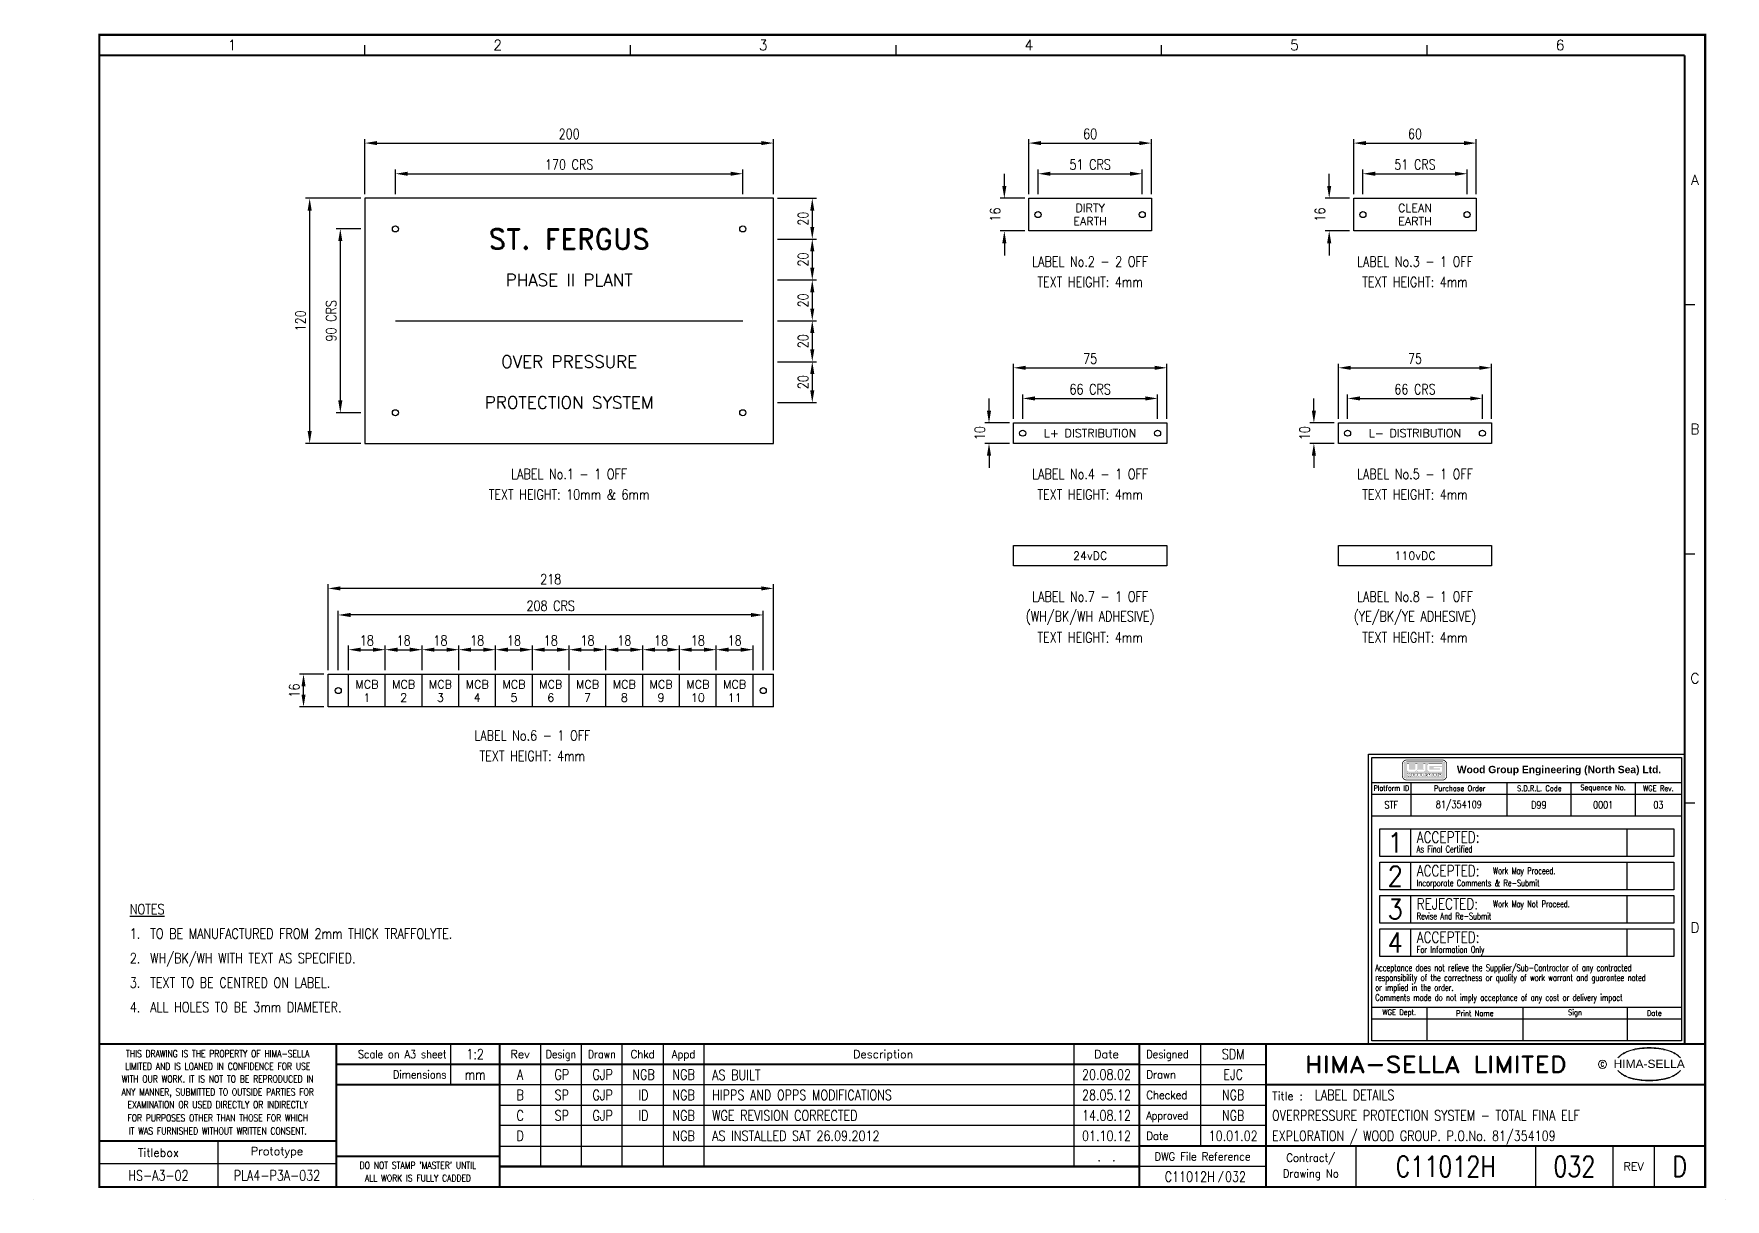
# Model space of a CAD drawing. Extents: x 0 to 828, y 0 to 570.
import ezdxf
from ezdxf.enums import TextEntityAlignment as Align

# ---------------------------------------------------------------- set-up
doc = ezdxf.new("R2010")
doc.units = 0
doc.header["$LTSCALE"] = 2
doc.header["$MEASUREMENT"] = 0
doc.linetypes.add('CONTINU', pattern=[0])
doc.layers.get('0').update_dxf_attribs({"linetype": 'CONTINUOUS'})
for name, color, linetype in [('COL', 2, 'CONTINU'), ('DIM', 3, 'CONTINUOUS'), ('ELAC003$', 7, 'CONTINUOUS'), ('LINE', 1, 'CONTINUOUS'), ('ROW', 2, 'CONTINU'), ('TEXT', 2, 'CONTINUOUS'), ('UPS', 2, 'CONTINUOUS')]:
    doc.layers.add(name, color=color, linetype=linetype)
doc.styles.add('ARIAL', font='ARIAL.TTF', dxfattribs={"height": 2.5})
doc.styles.add('ROMAND', font='ROMAND')
doc.styles.add('ROMANS', font='romans.shx', dxfattribs={"width": 0.8})
doc.dimstyles.get("Standard").update_dxf_attribs({"dimtxt": 0.18, "dimasz": 0.18, "dimexe": 0.18, "dimexo": 0.0625, "dimgap": 0.09, "dimtad": 0, "dimtih": 1, "dimtoh": 1, "dimdec": 4, "dimzin": 0, "dimdsep": 46, "dimtxsty": 'STANDARD', "dimcen": 0.09, "dimadec": 0, "dimazin": 0, "dimtfac": 1, "dimtdec": 4, "dimtofl": 0, "dimtmove": 0, "dimatfit": 3, "dimfxl": 1, "dimtolj": 1, "dimtzin": 0, "dimarcsym": 0})

msp = doc.modelspace()

# ---------------------------------------------------------------- texts
at = {"color": 1, "linetype": 'Continuous', "insert": (696.4792, 212.146), "char_height": 3.6, "width": 112.6654, "attachment_point": 1}
msp.add_mtext('{\\fSwis721 BT|b1|i0|c0|p34;Wood Group Engineering (North Sea) Ltd.}', dxfattribs=at)
at = {"layer": 'ELAC003$', "color": 1, "linetype": 'Continuous', "style": 'ROMANS', "width": 0.8}
for s, height, p in [('Platform ID', 2.5516, (664.4534, 201.232)), ('Purchase Order', 2.7, (697.8544, 201.1212)), ('S.D.R.L. Code', 2.7, (736.847, 201.1212)), ('Sequence No.', 2.7, (768.0646, 201.1212)), ('WGE Rev.', 2.7, (795.1092, 201.1212)), ('WGE Dept.', 2.7, (668.3262, 91.0822)), ('Print Name', 2.7, (705.2712, 91.0822)), ('Sign', 2.7, (754.3096, 91.0822)), ('Date', 2.7, (793.1154, 91.0822))]:
    msp.add_text(s, height=height, dxfattribs=at).set_placement(p, align=Align.MIDDLE)
at = {"layer": 'ELAC003$', "color": 3, "linetype": 'Continuous', "style": 'ROMANS', "width": 0.8889}
for s, p in [('1', (666.3326, 174.5182)), ('2', (666.3326, 158.1734)), ('3', (666.3326, 141.9616)), ('4', (666.3326, 125.6168))]:
    msp.add_text(s, height=9.72, dxfattribs=at).set_placement(p, align=Align.MIDDLE)
at = {"layer": 'ELAC003$', "color": 3, "linetype": 'Continuous', "style": 'ROMANS'}
for s, height, width, p in [('ACCEPTED:', 5.4, 0.8, (676.8346, 177.2158)), ('As Final Certified', 3.24, 0.7333, (676.8346, 171.3804)), ('ACCEPTED:', 5.4, 0.8, (676.8346, 160.783)), ('Work May Proceed.', 3.24, 0.7333, (714.1978, 160.783)), ('Incorporate Comments & Re-Submit', 3.24, 0.7333, (676.8346, 154.7848)), ('REJECTED:', 5.4, 0.8, (676.8346, 144.5712)), ('Work May Not Proceed.', 3.24, 0.7333, (714.1978, 144.5712)), ('Revise And Re-Submit', 3.24, 0.7333, (676.8346, 138.573)), ('ACCEPTED:', 5.4, 0.8, (676.8346, 128.2266)), ('For Information Only', 3.24, 0.7333, (676.8346, 122.2286))]:
    msp.add_text(s, height=height, dxfattribs=dict(at, width=width)).set_placement(p, align=Align.MIDDLE_LEFT)
at = {"layer": 'ELAC003$', "color": 1, "linetype": 'Continuous', "style": 'ROMANS', "width": 0.7}
for s, p in [('Acceptance does not relieve the Supplier/Sub-Contractor of any contracted', (656.4984, 114.9124)), ('responsibility of the correctness or quality of work warrant and guarantee noted', (656.4984, 110.0524)), ('or implied in the order.', (656.4984, 105.1924)), ('Comments made do not imply acceptance of any cost or delivery impact', (656.4984, 100.3324))]:
    msp.add_text(s, height=3.24, dxfattribs=at).set_placement(p, align=Align.TOP_LEFT)
at = {"layer": 'TEXT', "style": 'ROMAND'}
for s, height, p in [('EARTH', 4, (517, 478.75)), ('DIRTY', 4, (517, 485.25)), ('CLEAN', 4, (676, 485.25)), ('EARTH', 4, (676, 478.75)), ('ST. FERGUS', 10, (262, 470)), ('PHASE II PLANT', 6, (262, 450)), ('OVER PRESSURE', 6, (262, 410)), ('PROTECTION SYSTEM', 6, (262, 390)), ('L+ DISTRIBUTION', 4, (517, 375)), ('L- DISTRIBUTION', 4, (676, 375)), ('24vDC', 4, (517, 315)), ('110vDC', 4, (676, 315)), ('MCB', 4, (163, 252.05)), ('MCB', 4, (181, 252.05)), ('MCB', 4, (199, 252.05)), ('MCB', 4, (217, 252.05)), ('MCB', 4, (235, 252.05)), ('MCB', 4, (253, 252.05)), ('MCB', 4, (271, 252.05)), ('MCB', 4, (289, 252.05)), ('MCB', 4, (307, 252.05)), ('MCB', 4, (325, 252.05)), ('MCB', 4, (343, 252.05)), ('1', 4, (163, 245.55)), ('2', 4, (181, 245.55)), ('3', 4, (199, 245.55)), ('4', 4, (217, 245.55)), ('5', 4, (235, 245.55)), ('6', 4, (253, 245.55)), ('7', 4, (271, 245.55)), ('8', 4, (289, 245.55)), ('9', 4, (307, 245.55)), ('10', 4, (325, 245.55)), ('11', 4, (343, 245.55))]:
    msp.add_text(s, height=height, dxfattribs=at).set_placement(p, align=Align.MIDDLE)
at = {"layer": 'TEXT', "style": 'ROMANS', "width": 0.8}
for s, height, p in [('LABEL No.2 - 2 OFF', 5, (517, 459)), ('LABEL No.3 - 1 OFF', 5, (676, 459)), ('TEXT HEIGHT: 4mm', 5, (517, 449)), ('TEXT HEIGHT: 4mm', 5, (676, 449)), ('LABEL No.1 - 1 OFF', 5, (262, 355)), ('LABEL No.4 - 1 OFF', 5, (517, 355)), ('LABEL No.5 - 1 OFF', 5, (676, 355)), ('TEXT HEIGHT: 10mm & 6mm', 5, (262, 345)), ('TEXT HEIGHT: 4mm', 5, (517, 345)), ('TEXT HEIGHT: 4mm', 5, (676, 345)), ('LABEL No.7 - 1 OFF', 5, (517, 295)), ('LABEL No.8 - 1 OFF', 5, (676, 295)), ('(WH/BK/WH ADHESIVE)', 5, (517, 285)), ('(YE/BK/YE ADHESIVE)', 5, (676, 285)), ('TEXT HEIGHT: 4mm', 5, (517, 275)), ('TEXT HEIGHT: 4mm', 5, (676, 275)), ('LABEL No.6 - 1 OFF', 5, (244, 227)), ('TEXT HEIGHT: 4mm', 5, (244, 217)), ('STF', 3.6, (664.4058, 193.015)), ('81/354109', 3.6, (697.4306, 193.015)), ('D99', 3.6, (736.635, 193.015)), ('0001', 3.6, (768.065, 193.015)), ('03', 3.6, (795.109, 193.015))]:
    msp.add_text(s, height=height, dxfattribs=at).set_placement(p, align=Align.MIDDLE)
for s, p in [('%%UNOTES', (47, 142)), ('1.', (47, 130)), ('TO BE MANUFACTURED FROM 2mm THICK TRAFFOLYTE.', (57, 130)), ('2.', (47, 118)), ('WH/BK/WH WITH TEXT AS SPECIFIED.', (57, 118)), ('3.', (47, 106)), ('TEXT TO BE CENTRED ON LABEL.', (57, 106)), ('4.', (47, 94)), ('ALL HOLES TO BE 3mm DIAMETER.', (57, 94))]:
    msp.add_text(s, height=5, dxfattribs=at).set_placement(p, align=Align.MIDDLE_LEFT)
at = {"layer": 'UPS', "insert": (332, 63.2886), "char_height": 5, "width": 174, "attachment_point": 1, "rotation": 0.0687549, "style": 'ROMANS'}
msp.add_mtext('AS BUILT', dxfattribs=at)
at = {"layer": 'UPS', "char_height": 5, "width": 174, "attachment_point": 1, "style": 'ROMANS'}
for s, insert in [('HIPPS AND OPPS MODIFICATIONS', (332, 53.5)), ('WGE REVISION CORRECTED', (332, 43.5)), ('AS INSTALLED SAT 26.09.2012', (332, 33.5))]:
    msp.add_mtext(s, dxfattribs=dict(at, insert=insert))

# ---------------------------------------------------------------- blocks, each defined once
blk = doc.blocks.new('*D1')
at = {"layer": 'DIM'}
for p, q in [((142, 257), (130, 257)), ((132, 247), (132, 251)), ((142, 241), (130, 241))]:
    blk.add_line(p, q, dxfattribs=at)
for points in [[(131, 251), (133, 251), (132, 257)], [(131, 247), (133, 247), (132, 241)]]:
    blk.add_solid(points, dxfattribs=at)
at = {"layer": 'DIM', "color": 2, "insert": (127.5, 249), "char_height": 5, "attachment_point": 5, "rotation": 90, "style": 'ROMANS'}
blk.add_mtext('\\A1;16', dxfattribs=at)
blk = doc.blocks.new('*D2')
at = {"layer": 'DIM'}
for p, q in [((262, 259), (262, 271)), ((268, 269), (274, 269)), ((280, 259), (280, 271))]:
    blk.add_line(p, q, dxfattribs=at)
for points in [[(268, 270), (268, 268), (262, 269)], [(274, 270), (274, 268), (280, 269)]]:
    blk.add_solid(points, dxfattribs=at)
at = {"layer": 'DIM', "color": 2, "insert": (271, 273.5), "char_height": 5, "attachment_point": 5, "style": 'ROMANS'}
blk.add_mtext('\\A1;18', dxfattribs=at)
blk = doc.blocks.new('*D3')
at = {"layer": 'DIM'}
for p, q in [((190, 259), (190, 271)), ((196, 269), (202, 269)), ((208, 259), (208, 271))]:
    blk.add_line(p, q, dxfattribs=at)
for points in [[(196, 270), (196, 268), (190, 269)], [(202, 270), (202, 268), (208, 269)]]:
    blk.add_solid(points, dxfattribs=at)
at = {"layer": 'DIM', "color": 2, "insert": (199, 273.5), "char_height": 5, "attachment_point": 5, "style": 'ROMANS'}
blk.add_mtext('\\A1;18', dxfattribs=at)
blk = doc.blocks.new('*D4')
at = {"layer": 'DIM'}
for p, q in [((154, 259), (154, 271)), ((160, 269), (166, 269)), ((172, 259), (172, 271))]:
    blk.add_line(p, q, dxfattribs=at)
for points in [[(160, 270), (160, 268), (154, 269)], [(166, 270), (166, 268), (172, 269)]]:
    blk.add_solid(points, dxfattribs=at)
at = {"layer": 'DIM', "color": 2, "insert": (163, 273.5), "char_height": 5, "attachment_point": 5, "style": 'ROMANS'}
blk.add_mtext('\\A1;18', dxfattribs=at)
blk = doc.blocks.new('*D5')
at = {"layer": 'DIM'}
for p, q in [((172, 259), (172, 271)), ((178, 269), (184, 269)), ((190, 259), (190, 271))]:
    blk.add_line(p, q, dxfattribs=at)
for points in [[(178, 270), (178, 268), (172, 269)], [(184, 270), (184, 268), (190, 269)]]:
    blk.add_solid(points, dxfattribs=at)
at = {"layer": 'DIM', "color": 2, "insert": (181, 273.5), "char_height": 5, "attachment_point": 5, "style": 'ROMANS'}
blk.add_mtext('\\A1;18', dxfattribs=at)
blk = doc.blocks.new('*D6')
at = {"layer": 'DIM'}
for p, q in [((226, 259), (226, 271)), ((232, 269), (238, 269)), ((244, 259), (244, 271))]:
    blk.add_line(p, q, dxfattribs=at)
for points in [[(232, 270), (232, 268), (226, 269)], [(238, 270), (238, 268), (244, 269)]]:
    blk.add_solid(points, dxfattribs=at)
at = {"layer": 'DIM', "color": 2, "insert": (235, 273.5), "char_height": 5, "attachment_point": 5, "style": 'ROMANS'}
blk.add_mtext('\\A1;18', dxfattribs=at)
blk = doc.blocks.new('*D7')
at = {"layer": 'DIM'}
for p, q in [((208, 259), (208, 271)), ((214, 269), (220, 269)), ((226, 259), (226, 271))]:
    blk.add_line(p, q, dxfattribs=at)
for points in [[(214, 270), (214, 268), (208, 269)], [(220, 270), (220, 268), (226, 269)]]:
    blk.add_solid(points, dxfattribs=at)
at = {"layer": 'DIM', "color": 2, "insert": (217, 273.5), "char_height": 5, "attachment_point": 5, "style": 'ROMANS'}
blk.add_mtext('\\A1;18', dxfattribs=at)
blk = doc.blocks.new('*D8')
at = {"layer": 'DIM'}
for p, q in [((244, 259), (244, 271)), ((250, 269), (256, 269)), ((262, 259), (262, 271))]:
    blk.add_line(p, q, dxfattribs=at)
for points in [[(250, 270), (250, 268), (244, 269)], [(256, 270), (256, 268), (262, 269)]]:
    blk.add_solid(points, dxfattribs=at)
at = {"layer": 'DIM', "color": 2, "insert": (253, 273.5), "char_height": 5, "attachment_point": 5, "style": 'ROMANS'}
blk.add_mtext('\\A1;18', dxfattribs=at)
blk = doc.blocks.new('*D9')
at = {"layer": 'DIM'}
for p, q in [((280, 259), (280, 271)), ((286, 269), (292, 269)), ((298, 259), (298, 271))]:
    blk.add_line(p, q, dxfattribs=at)
for points in [[(286, 270), (286, 268), (280, 269)], [(292, 270), (292, 268), (298, 269)]]:
    blk.add_solid(points, dxfattribs=at)
at = {"layer": 'DIM', "color": 2, "insert": (289, 273.5), "char_height": 5, "attachment_point": 5, "style": 'ROMANS'}
blk.add_mtext('\\A1;18', dxfattribs=at)
blk = doc.blocks.new('*D10')
at = {"layer": 'DIM'}
for p, q in [((646, 492), (646, 519)), ((652, 517), (700, 517)), ((706, 492), (706, 519))]:
    blk.add_line(p, q, dxfattribs=at)
for points in [[(652, 518), (652, 516), (646, 517)], [(700, 518), (700, 516), (706, 517)]]:
    blk.add_solid(points, dxfattribs=at)
at = {"layer": 'DIM', "color": 2, "insert": (676, 521.5), "char_height": 5, "attachment_point": 5, "style": 'ROMANS'}
blk.add_mtext('\\A1;60', dxfattribs=at)
blk = doc.blocks.new('*D11')
at = {"layer": 'DIM'}
for p, q in [((650.5, 492), (650.5, 504)), ((656.5, 502), (695.5, 502)), ((701.5, 492), (701.5, 504))]:
    blk.add_line(p, q, dxfattribs=at)
for points in [[(656.5, 503), (656.5, 501), (650.5, 502)], [(695.5, 503), (695.5, 501), (701.5, 502)]]:
    blk.add_solid(points, dxfattribs=at)
at = {"layer": 'DIM', "color": 2, "insert": (676, 506.5), "char_height": 5, "attachment_point": 5, "style": 'ROMANS'}
blk.add_mtext('\\A1;51 CRS', dxfattribs=at)
blk = doc.blocks.new('*D12')
at = {"layer": 'DIM'}
for p, q in [((638.5, 382), (638.5, 409)), ((644.5, 407), (707.5, 407)), ((713.5, 382), (713.5, 409))]:
    blk.add_line(p, q, dxfattribs=at)
for points in [[(644.5, 408), (644.5, 406), (638.5, 407)], [(707.5, 408), (707.5, 406), (713.5, 407)]]:
    blk.add_solid(points, dxfattribs=at)
at = {"layer": 'DIM', "color": 2, "insert": (676, 411.5), "char_height": 5, "attachment_point": 5, "style": 'ROMANS'}
blk.add_mtext('\\A1;75', dxfattribs=at)
blk = doc.blocks.new('*D13')
at = {"layer": 'DIM'}
for p, q in [((643, 382), (643, 394)), ((649, 392), (703, 392)), ((709, 382), (709, 394))]:
    blk.add_line(p, q, dxfattribs=at)
for points in [[(649, 393), (649, 391), (643, 392)], [(703, 393), (703, 391), (709, 392)]]:
    blk.add_solid(points, dxfattribs=at)
at = {"layer": 'DIM', "color": 2, "insert": (676, 396.5), "char_height": 5, "attachment_point": 5, "style": 'ROMANS'}
blk.add_mtext('\\A1;66 CRS', dxfattribs=at)
blk = doc.blocks.new('*D14')
at = {"layer": 'DIM'}
for p, q in [((479.5, 382), (479.5, 409)), ((485.5, 407), (548.5, 407)), ((554.5, 382), (554.5, 409))]:
    blk.add_line(p, q, dxfattribs=at)
for points in [[(485.5, 408), (485.5, 406), (479.5, 407)], [(548.5, 408), (548.5, 406), (554.5, 407)]]:
    blk.add_solid(points, dxfattribs=at)
at = {"layer": 'DIM', "color": 2, "insert": (517, 411.5), "char_height": 5, "attachment_point": 5, "style": 'ROMANS'}
blk.add_mtext('\\A1;75', dxfattribs=at)
blk = doc.blocks.new('*D15')
at = {"layer": 'DIM'}
for p, q in [((484, 382), (484, 394)), ((490, 392), (544, 392)), ((550, 382), (550, 394))]:
    blk.add_line(p, q, dxfattribs=at)
for points in [[(490, 393), (490, 391), (484, 392)], [(544, 393), (544, 391), (550, 392)]]:
    blk.add_solid(points, dxfattribs=at)
at = {"layer": 'DIM', "color": 2, "insert": (517, 396.5), "char_height": 5, "attachment_point": 5, "style": 'ROMANS'}
blk.add_mtext('\\A1;66 CRS', dxfattribs=at)
blk = doc.blocks.new('*D16')
at = {"layer": 'DIM'}
for p, q in [((467.5, 386), (467.5, 392)), ((477.5, 380), (465.5, 380)), ((477.5, 370), (465.5, 370)), ((467.5, 364), (467.5, 358))]:
    blk.add_line(p, q, dxfattribs=at)
for points in [[(466.5, 386), (468.5, 386), (467.5, 380)], [(466.5, 364), (468.5, 364), (467.5, 370)]]:
    blk.add_solid(points, dxfattribs=at)
at = {"layer": 'DIM', "color": 2, "insert": (463, 375), "char_height": 5, "attachment_point": 5, "rotation": 90, "style": 'ROMANS'}
blk.add_mtext('\\A1;10', dxfattribs=at)
blk = doc.blocks.new('*D17')
at = {"layer": 'DIM'}
for p, q in [((626.5, 386), (626.5, 392)), ((636.5, 380), (624.5, 380)), ((636.5, 370), (624.5, 370)), ((626.5, 364), (626.5, 358))]:
    blk.add_line(p, q, dxfattribs=at)
for points in [[(625.5, 386), (627.5, 386), (626.5, 380)], [(625.5, 364), (627.5, 364), (626.5, 370)]]:
    blk.add_solid(points, dxfattribs=at)
at = {"layer": 'DIM', "color": 2, "insert": (622, 375), "char_height": 5, "attachment_point": 5, "rotation": 90, "style": 'ROMANS'}
blk.add_mtext('\\A1;10', dxfattribs=at)
blk = doc.blocks.new('*D18')
at = {"layer": 'DIM'}
for p, q in [((487, 492), (487, 519)), ((493, 517), (541, 517)), ((547, 492), (547, 519))]:
    blk.add_line(p, q, dxfattribs=at)
for points in [[(493, 518), (493, 516), (487, 517)], [(541, 518), (541, 516), (547, 517)]]:
    blk.add_solid(points, dxfattribs=at)
at = {"layer": 'DIM', "color": 2, "insert": (517, 521.5), "char_height": 5, "attachment_point": 5, "style": 'ROMANS'}
blk.add_mtext('\\A1;60', dxfattribs=at)
blk = doc.blocks.new('*D19')
at = {"layer": 'DIM'}
for p, q in [((475, 496), (475, 502)), ((485, 490), (473, 490)), ((485, 474), (473, 474)), ((475, 468), (475, 462))]:
    blk.add_line(p, q, dxfattribs=at)
for points in [[(474, 496), (476, 496), (475, 490)], [(474, 468), (476, 468), (475, 474)]]:
    blk.add_solid(points, dxfattribs=at)
at = {"layer": 'DIM', "color": 2, "insert": (470.5, 482), "char_height": 5, "attachment_point": 5, "rotation": 90, "style": 'ROMANS'}
blk.add_mtext('\\A1;16', dxfattribs=at)
blk = doc.blocks.new('*D20')
at = {"layer": 'DIM'}
for p, q in [((491.5, 492), (491.5, 504)), ((497.5, 502), (536.5, 502)), ((542.5, 492), (542.5, 504))]:
    blk.add_line(p, q, dxfattribs=at)
for points in [[(497.5, 503), (497.5, 501), (491.5, 502)], [(536.5, 503), (536.5, 501), (542.5, 502)]]:
    blk.add_solid(points, dxfattribs=at)
at = {"layer": 'DIM', "color": 2, "insert": (517, 506.5), "char_height": 5, "attachment_point": 5, "style": 'ROMANS'}
blk.add_mtext('\\A1;51 CRS', dxfattribs=at)
blk = doc.blocks.new('*D21')
at = {"layer": 'DIM'}
for p, q in [((634, 496), (634, 502)), ((644, 490), (632, 490)), ((644, 474), (632, 474)), ((634, 468), (634, 462))]:
    blk.add_line(p, q, dxfattribs=at)
for points in [[(633, 496), (635, 496), (634, 490)], [(633, 468), (635, 468), (634, 474)]]:
    blk.add_solid(points, dxfattribs=at)
at = {"layer": 'DIM', "color": 2, "insert": (629.5, 482), "char_height": 5, "attachment_point": 5, "rotation": 90, "style": 'ROMANS'}
blk.add_mtext('\\A1;16', dxfattribs=at)
blk = doc.blocks.new('EDREV')
at = {"color": 2, "style": 'ROMANS', "width": 0.8}
for tag, p in [('DES', (129.2, 29.25)), ('DRN', (139.2, 29.25)), ('CHKD', (149.2, 29.25)), ('DES', (129.2, 24.25)), ('DRN', (139.2, 24.25)), ('CHKD', (149.2, 24.25)), ('DES', (129.2, 19.25)), ('DRN', (139.2, 19.25)), ('CHKD', (149.2, 19.25)), ('DES', (129.2, 14.25)), ('DRN', (139.2, 14.25)), ('CHKD', (149.2, 14.25)), ('DES', (129.2, 9.25)), ('DRN', (139.2, 9.25)), ('CHKD', (149.2, 9.25))]:
    blk.add_attdef(tag, text='', height=2.5, dxfattribs=at).set_placement(p, align=Align.CENTER)
blk = doc.blocks.new('*D24')
at = {"layer": 'DIM'}
for p, q in [((160, 475), (148, 475)), ((150, 469), (150, 391)), ((160, 385), (148, 385))]:
    blk.add_line(p, q, dxfattribs=at)
for points in [[(149, 469), (151, 469), (150, 475)], [(149, 391), (151, 391), (150, 385)]]:
    blk.add_solid(points, dxfattribs=at)
at = {"layer": 'DIM', "color": 2, "insert": (145.5, 430), "char_height": 5, "attachment_point": 5, "rotation": 90, "style": 'ROMANS'}
blk.add_mtext('\\A1;90 CRS', dxfattribs=at)
blk = doc.blocks.new('*D25')
at = {"layer": 'DIM'}
for p, q in [((160, 490), (133, 490)), ((135, 484), (135, 376)), ((160, 370), (133, 370))]:
    blk.add_line(p, q, dxfattribs=at)
for points in [[(134, 484), (136, 484), (135, 490)], [(134, 376), (136, 376), (135, 370)]]:
    blk.add_solid(points, dxfattribs=at)
at = {"layer": 'DIM', "color": 2, "insert": (130.5, 430), "char_height": 5, "attachment_point": 5, "rotation": 90, "style": 'ROMANS'}
blk.add_mtext('\\A1;120', dxfattribs=at)
blk = doc.blocks.new('*D26')
at = {"layer": 'DIM'}
for p, q in [((364, 470), (383, 470)), ((381, 464), (381, 456)), ((364, 450), (383, 450))]:
    blk.add_line(p, q, dxfattribs=at)
for points in [[(380, 464), (382, 464), (381, 470)], [(380, 456), (382, 456), (381, 450)]]:
    blk.add_solid(points, dxfattribs=at)
at = {"layer": 'DIM', "color": 2, "insert": (376.5, 460), "char_height": 5, "attachment_point": 5, "rotation": 90, "style": 'ROMANS'}
blk.add_mtext('\\A1;20', dxfattribs=at)
blk = doc.blocks.new('*D27')
at = {"layer": 'DIM'}
for p, q in [((364, 410), (383, 410)), ((381, 404), (381, 396)), ((364, 390), (383, 390))]:
    blk.add_line(p, q, dxfattribs=at)
for points in [[(380, 404), (382, 404), (381, 410)], [(380, 396), (382, 396), (381, 390)]]:
    blk.add_solid(points, dxfattribs=at)
at = {"layer": 'DIM', "color": 2, "insert": (376.5, 400), "char_height": 5, "attachment_point": 5, "rotation": 90, "style": 'ROMANS'}
blk.add_mtext('\\A1;20', dxfattribs=at)
blk = doc.blocks.new('*D28')
at = {"layer": 'DIM'}
for p, q in [((364, 450), (383, 450)), ((381, 444), (381, 436)), ((364, 430), (383, 430))]:
    blk.add_line(p, q, dxfattribs=at)
for points in [[(380, 444), (382, 444), (381, 450)], [(380, 436), (382, 436), (381, 430)]]:
    blk.add_solid(points, dxfattribs=at)
at = {"layer": 'DIM', "color": 2, "insert": (376.5, 440), "char_height": 5, "attachment_point": 5, "rotation": 90, "style": 'ROMANS'}
blk.add_mtext('\\A1;20', dxfattribs=at)
blk = doc.blocks.new('*D29')
at = {"layer": 'DIM'}
for p, q in [((364, 430), (383, 430)), ((381, 424), (381, 416)), ((364, 410), (383, 410))]:
    blk.add_line(p, q, dxfattribs=at)
for points in [[(380, 424), (382, 424), (381, 430)], [(380, 416), (382, 416), (381, 410)]]:
    blk.add_solid(points, dxfattribs=at)
at = {"layer": 'DIM', "color": 2, "insert": (376.5, 420), "char_height": 5, "attachment_point": 5, "rotation": 90, "style": 'ROMANS'}
blk.add_mtext('\\A1;20', dxfattribs=at)
blk = doc.blocks.new('*D30')
at = {"layer": 'DIM'}
for p, q in [((177, 492), (177, 504)), ((183, 502), (341, 502)), ((347, 492), (347, 504))]:
    blk.add_line(p, q, dxfattribs=at)
for points in [[(183, 503), (183, 501), (177, 502)], [(341, 503), (341, 501), (347, 502)]]:
    blk.add_solid(points, dxfattribs=at)
at = {"layer": 'DIM', "color": 2, "insert": (262, 506.5), "char_height": 5, "attachment_point": 5, "style": 'ROMANS'}
blk.add_mtext('\\A1;170 CRS', dxfattribs=at)
blk = doc.blocks.new('*D31')
at = {"layer": 'DIM'}
for p, q in [((162, 492), (162, 519)), ((168, 517), (356, 517)), ((362, 492), (362, 519))]:
    blk.add_line(p, q, dxfattribs=at)
for points in [[(168, 518), (168, 516), (162, 517)], [(356, 518), (356, 516), (362, 517)]]:
    blk.add_solid(points, dxfattribs=at)
at = {"layer": 'DIM', "color": 2, "insert": (262, 521.5), "char_height": 5, "attachment_point": 5, "style": 'ROMANS'}
blk.add_mtext('\\A1;200', dxfattribs=at)
blk = doc.blocks.new('*D32')
at = {"layer": 'DIM'}
for p, q in [((364, 490), (383, 490)), ((381, 484), (381, 476)), ((364, 470), (383, 470))]:
    blk.add_line(p, q, dxfattribs=at)
for points in [[(380, 484), (382, 484), (381, 490)], [(380, 476), (382, 476), (381, 470)]]:
    blk.add_solid(points, dxfattribs=at)
at = {"layer": 'DIM', "color": 2, "insert": (376.5, 480), "char_height": 5, "attachment_point": 5, "rotation": 90, "style": 'ROMANS'}
blk.add_mtext('\\A1;20', dxfattribs=at)
blk = doc.blocks.new('HS-A3-02')
at = {"color": 1}
for p, q in [((162, 560), (162, 565)), ((292, 560), (292, 565)), ((422, 560), (422, 565)), ((552, 560), (552, 565)), ((682, 560), (682, 565)), ((808, 438), (813, 438)), ((808, 316), (813, 316)), ((808, 194), (813, 194)), ((204, 76), (204, 56)), ((248, 76), (248, 16)), ((268, 16), (268, 76)), ((288, 16), (288, 76)), ((308, 76), (308, 16)), ((328, 76), (328, 16)), ((509, 76), (509, 16)), ((571, 76), (571, 26)), ((541, 66), (603, 66)), ((603, 56), (228, 56)), ((228, 46), (603, 46)), ((603, 36), (228, 36)), ((90, 28.5), (90, 6)), ((228, 26), (541, 26)), ((647, 26), (647, 6)), ((735, 26), (735, 6)), ((773, 6), (773, 26)), ((793, 26), (793, 6)), ((148, 17.25), (32, 17.25)), ((603, 16), (541, 16)), ((0, 0), (0, 0.05)), ((827.8, 0), (827.8, 0.05))]:
    blk.add_line(p, q, dxfattribs=at)
at = {"color": 1, "const_width": 1}
blk.add_lwpolyline([(32, 6), (818, 6), (818, 570), (32, 570)], close=True, dxfattribs=at)
for points in [[(32, 560), (808, 560)], [(808, 76), (808, 560)], [(818, 76), (32, 76)], [(148, 6), (148, 76)], [(228, 6), (228, 76)], [(541, 76), (541, 6)], [(603, 6), (603, 76)], [(541, 66), (148, 66)], [(228, 56), (148, 56)], [(818, 56), (603, 56)], [(32, 28.5), (148, 28.5)], [(541, 26), (818, 26)], [(228, 21), (148, 21)], [(541, 16), (228, 16)]]:
    blk.add_lwpolyline(points, dxfattribs=at)
at = {"color": 3, "lineweight": 13}
blk.add_circle((767.759, 66), 2, dxfattribs=at)
for centre, radius, start, end in [((785.208, 58.6554), 14.4801, 106.0532, 133.5024), ((785.7526, 59.027), 14.5999, 130.419, 136.057), ((784.2298, 61.2002), 11.9608, 122.244, 131.6154), ((783.504, 62.5638), 10.4209, 111.8206, 122.8668), ((787.5544, 54.3984), 19.5201, 107.5931, 113.9452), ((790.1982, 41.993), 31.8733, 89.2698, 106.3911), ((788.1956, 52.03), 21.9718, 96.0146, 107.3203), ((790.5866, 37.6198), 36.5635, 92.8917, 97.3734), ((790.4838, 42.7288), 31.4562, 89.7805, 93.1738), ((791.0106, 41.993), 31.8733, 73.6089, 90.7302), ((790.7252, 42.7288), 31.4562, 86.8262, 90.2195), ((790.6224, 37.6198), 36.5635, 82.6266, 87.1083), ((793.0134, 52.03), 21.9718, 72.6797, 83.9854), ((793.6544, 54.3984), 19.5201, 66.0548, 72.4069), ((796.001, 58.6554), 14.4801, 46.4976, 73.9468), ((797.7048, 62.5638), 10.4209, 57.1332, 68.1794), ((796.979, 61.2002), 11.9608, 48.3846, 57.756), ((795.4564, 59.027), 14.5999, 43.943, 49.581), ((785.208, 73.4616), 14.4801, 226.4976, 253.9468), ((785.7526, 73.09), 14.5999, 223.943, 229.581), ((784.2298, 70.917), 11.9608, 228.3846, 237.756), ((783.504, 69.5532), 10.4209, 237.1332, 248.1794), ((787.5544, 77.7186), 19.5201, 246.0548, 252.4069), ((790.1982, 90.124), 31.8733, 253.6089, 270.7302), ((788.1956, 80.087), 21.9718, 252.6797, 263.9854), ((790.5866, 94.4972), 36.5635, 262.6266, 267.1083), ((790.4838, 89.3882), 31.4562, 266.8262, 270.2195), ((791.0106, 90.124), 31.8733, 269.2698, 286.3911), ((790.7252, 89.3882), 31.4562, 269.7805, 273.1738), ((790.6224, 94.4972), 36.5635, 272.8917, 277.3734), ((793.0134, 80.087), 21.9718, 276.0146, 287.3203), ((793.6544, 77.7186), 19.5201, 287.5931, 293.9452), ((796.001, 73.4616), 14.4801, 286.0532, 313.5024), ((797.7048, 69.5532), 10.4209, 291.8206, 302.8668), ((796.979, 70.917), 11.9608, 302.244, 311.6154), ((795.4564, 73.09), 14.5999, 310.419, 316.057)]:
    blk.add_arc(centre, radius, start, end, dxfattribs=at)
at = {"color": 2, "style": 'ROMAND'}
for s, p in [('1', (97, 565)), ('2', (227, 565)), ('3', (357, 565)), ('4', (487, 565)), ('5', (617, 565)), ('6', (747, 565)), ('A', (813, 499)), ('B', (813, 377)), ('C', (813, 255)), ('D', (813, 133))]:
    blk.add_text(s, height=5, dxfattribs=at).set_placement(p, align=Align.MIDDLE)
at = {"color": 3, "lineweight": 13, "style": 'ROMANS', "width": 0.8}
for s, p in [('LIMITED AND IS LOANED IN CONFIDENCE FOR USE', (90, 65.0386)), ('THIS DRAWING IS THE PROPERTY OF HIMA-SELLA', (90, 71.2886)), ('WITH OUR WORK. IT IS NOT TO BE REPRODUCED IN', (90, 58.7758)), ('ANY MANNER, SUBMITTED TO OUTSIDE PARTIES FOR', (90, 52.5258)), ('FOR PURPOSES OTHER THAN THOSE FOR WHICH', (90, 39.8108)), ('EXAMINATION OR USED DIRECTLY OR INDIRECTLY', (90, 46.2758)), ('IT WAS FURNISHED WITHOUT WRITTEN CONSENT.', (90, 33.3108)), ("DO NOT STAMP 'MASTER' UNTIL", (188, 16.5386)), ('ALL WORK IS FULLY CADDED', (188, 10.2886))]:
    blk.add_text(s, height=3.4, dxfattribs=at).set_placement(p, align=Align.MIDDLE_CENTER)
at = {"color": 4, "style": 'ROMAND', "width": 0.87}
for s, p in [('Scale on A3 sheet', (202, 68.993)), ('Dimensions', (202, 59.0138))]:
    blk.add_text(s, height=4, dxfattribs=at).set_placement(p, align=Align.RIGHT)
at = {"color": 4, "style": 'ROMAND'}
for s, p in [('Rev', (238, 69)), ('Description', (415.7, 69)), ('Date', (525, 69))]:
    blk.add_text(s, height=4, dxfattribs=at).set_placement(p, align=Align.CENTER)
for s, width, p in [('Design', 0.85, (258, 69)), ('Drawn', 0.85, (278, 69)), ('Chkd', 0.9, (298, 69)), ('Appd', 0.9, (318, 69))]:
    blk.add_text(s, height=4, dxfattribs=dict(at, width=width)).set_placement(p, align=Align.CENTER)
for s, width, p in [('Designed', 0.87, (544.5, 69)), ('Drawn', 0.9, (544.5, 59)), ('Checked', 0.9, (544.5, 49)), ('Approved', 0.85, (544.5, 39)), ('Date', 0.9, (544.5, 29))]:
    blk.add_text(s, height=4, dxfattribs=dict(at, width=width)).set_placement(p)
at = {"color": 1, "style": 'ROMAND', "width": 1.15}
blk.add_text('HIMA-SELLA LIMITED', height=8, dxfattribs=at).set_placement((686.193, 66), align=Align.MIDDLE)
at = {"color": 3, "lineweight": 13, "style": 'ROMANS', "width": 0.8}
blk.add_text('C', height=2, dxfattribs=at).set_placement((767.6872, 65), align=Align.CENTER)
at = {"color": 1, "style": 'ARIAL', "width": 1.05}
blk.add_text('HIMA-SELLA', height=4, dxfattribs=at).set_placement((790.6044, 64.2586), align=Align.CENTER)
at = {"color": 4, "style": 'ROMAND'}
blk.add_text('Title :', height=4, dxfattribs=at).set_placement((606, 48.5))
for s, p in [('Titlebox', (61, 22.875)), ('Prototype', (119, 22.875)), ('REV', (783, 16))]:
    blk.add_text(s, height=4, dxfattribs=at).set_placement(p, align=Align.MIDDLE)
at = {"color": 4, "style": 'ROMAND', "width": 0.9}
for s, p in [('DWG File Reference', (572, 21)), ('Contract/', (625, 20)), ('Drawing No', (625, 12))]:
    blk.add_text(s, height=4, dxfattribs=at).set_placement(p, align=Align.MIDDLE)
at = {"color": 2, "linetype": 'Continuous', "style": 'ROMANS', "width": 0.8}
blk.add_text('/', height=3.6, dxfattribs=at).set_placement((581, 11), align=Align.MIDDLE)
at = {"layer": 'COL', "style": 'ROMAND', "flags": 9}
for tag, p in [('COL1', (97, 565)), ('COL2', (227, 565)), ('COL3', (357, 565)), ('COL4', (487, 565)), ('COL5', (617, 565)), ('COL6', (747, 565))]:
    blk.add_attdef(tag, p, '', height=5, dxfattribs=at)
at = {"layer": 'ROW', "style": 'ROMAND', "flags": 9}
for tag, p in [('ROW1', (813, 499)), ('ROW2', (813, 377)), ('ROW3', (813, 255)), ('ROW4', (813, 133))]:
    blk.add_attdef(tag, p, '', height=5, dxfattribs=at)
at = {"layer": 'UPS', "style": 'ROMANS', "width": 0.8}
blk.add_text('HS-A3-02', height=5, dxfattribs=at).set_placement((61, 11.625), align=Align.MIDDLE)
at = {"layer": 'UPS', "style": 'ROMANS', "width": 0.8, "flags": 8}
for tag, height, p in [('PLANOS->NR1', 5, (216, 68.5)), ('PLANOS->VERIF', 5, (587, 68.5)), ('PLANOS->NR2', 5, (216, 58.5)), ('PLANOS->CANVI1', 5, (238, 58.5)), ('PLANOS->NCAN1', 5, (318, 58.5)), ('PLANOS->DCAN1', 5, (525, 58.5)), ('PLANOS->ORIG', 5, (587, 58.5)), ('PLANOS->CANVI2', 5, (238, 48.5)), ('PLANOS->NCAN2', 5, (318, 48.5)), ('PLANOS->DCAN2', 5, (525, 48.5)), ('PLANOS->HECHF', 5, (587, 48.5)), ('PLANOS->CANVI3', 5, (238, 38.5)), ('PLANOS->NCAN3', 5, (318, 38.5)), ('PLANOS->DCAN3', 5, (525, 38.5)), ('PLANOS->HECHD', 5, (587, 38.5)), ('PLANOS->CANVI4', 5, (238, 28.5)), ('PLANOS->NCAN4', 5, (318, 28.5)), ('PLANOS->DCAN4', 5, (525, 28.5)), ('PLANOS->DATACREA', 5, (587, 28.5)), ('PLANOS->CANVI5', 5, (238, 18.5)), ('PLANOS->NCAN5', 5, (318, 18.5)), ('PLANOS->DCAN5', 5, (525, 18.5)), ('PROJS->DESCPRO3', 10, (691, 11)), ('PLANOS->PLANO', 10, (754, 11)), ('PLANOS->USER', 10, (805.5, 11))]:
    blk.add_attdef(tag, text='', height=height, dxfattribs=at).set_placement(p, align=Align.CENTER)
at = {"layer": 'UPS', "style": 'ROMANS', "width": 2.7474, "flags": 8}
blk.add_attdef('PLANOS->MCAN1', text='', height=5, rotation=0.069611, dxfattribs=at).set_placement((332, 63.2886), (506, 63.5), align=Align.FIT)
at = {"layer": 'UPS', "style": 'ROMANS', "flags": 8}
for tag, width, p, p2 in [('PLANOS->MCAN2', 2.6868, (332, 53.5), (506, 53.5)), ('PLANOS->MCAN3', 2.6868, (332, 43.5), (506, 43.5)), ('PLANOS->MCAN4', 2.6769, (332, 33.5), (506, 33.5)), ('PLANOS->MCAN5', 2.6868, (332, 23.5), (506, 23.5))]:
    blk.add_attdef(tag, text='', height=5, dxfattribs=dict(at, width=width)).set_placement(p, p2, align=Align.FIT)
at = {"layer": 'UPS', "style": 'ROMANS', "width": 0.8, "flags": 8}
blk.add_attdef('PLANOS->DENOM', (627, 48.5), '', height=5, dxfattribs=at)
at = {"layer": 'UPS', "color": 4, "style": 'ROMANS', "width": 0.8, "flags": 8}
for tag, p in [('PROJS->DESCPRO1', (606, 38.5)), ('PROJS->DESCPRO2', (606, 28.5))]:
    blk.add_attdef(tag, p, '', height=5, dxfattribs=at)
at = {"layer": 'UPS', "style": 'ROMANS', "width": 0.8, "flags": 8}
blk.add_attdef('PLANOS->PROTOTIPO', text='', height=5, dxfattribs=at).set_placement((119, 11.625), align=Align.MIDDLE)
for tag, p in [('PLANOS->OBS4', (234, 11)), ('PLANOS->PLANO', (583, 11))]:
    blk.add_attdef(tag, text='', height=5, dxfattribs=at).set_placement(p, align=Align.MIDDLE_LEFT)
blk.add_attdef('PROJS->NOMPRO', text='', height=5, dxfattribs=at).set_placement((578, 11), align=Align.MIDDLE_RIGHT)
blk = doc.blocks.new('*D35')
at = {"layer": 'DIM'}
for p, q in [((298, 259), (298, 271)), ((304, 269), (310, 269)), ((316, 259), (316, 271))]:
    blk.add_line(p, q, dxfattribs=at)
for points in [[(304, 270), (304, 268), (298, 269)], [(310, 270), (310, 268), (316, 269)]]:
    blk.add_solid(points, dxfattribs=at)
at = {"layer": 'DIM', "color": 2, "insert": (307, 273.5), "char_height": 5, "attachment_point": 5, "style": 'ROMANS'}
blk.add_mtext('\\A1;18', dxfattribs=at)
blk = doc.blocks.new('*D36')
at = {"layer": 'DIM'}
for p, q in [((316, 259), (316, 271)), ((322, 269), (328, 269)), ((334, 259), (334, 271))]:
    blk.add_line(p, q, dxfattribs=at)
for points in [[(322, 270), (322, 268), (316, 269)], [(328, 270), (328, 268), (334, 269)]]:
    blk.add_solid(points, dxfattribs=at)
at = {"layer": 'DIM', "color": 2, "insert": (325, 273.5), "char_height": 5, "attachment_point": 5, "style": 'ROMANS'}
blk.add_mtext('\\A1;18', dxfattribs=at)
blk = doc.blocks.new('*D37')
at = {"layer": 'DIM'}
for p, q in [((334, 259), (334, 271)), ((340, 269), (346, 269)), ((352, 259), (352, 271))]:
    blk.add_line(p, q, dxfattribs=at)
for points in [[(340, 270), (340, 268), (334, 269)], [(346, 270), (346, 268), (352, 269)]]:
    blk.add_solid(points, dxfattribs=at)
at = {"layer": 'DIM', "color": 2, "insert": (343, 273.5), "char_height": 5, "attachment_point": 5, "style": 'ROMANS'}
blk.add_mtext('\\A1;18', dxfattribs=at)
blk = doc.blocks.new('*D38')
at = {"color": 3}
for p, q in [((144, 259), (144, 301)), ((356, 299), (150, 299)), ((362, 259), (362, 301))]:
    blk.add_line(p, q, dxfattribs=at)
for points in [[(150, 300), (150, 298), (144, 299)], [(356, 300), (356, 298), (362, 299)]]:
    blk.add_solid(points, dxfattribs=at)
at = {"color": 2, "insert": (253, 303.5), "char_height": 5, "attachment_point": 5, "style": 'ROMANS'}
blk.add_mtext('\\A1;218', dxfattribs=at)
blk = doc.blocks.new('*D39')
at = {"color": 3}
for p, q in [((149.0002, 259), (149.0002, 288)), ((351.0002, 286), (155.0002, 286)), ((357.0002, 259), (357.0002, 288))]:
    blk.add_line(p, q, dxfattribs=at)
for points in [[(155.0002, 287), (155.0002, 285), (149.0002, 286)], [(351.0002, 287), (351.0002, 285), (357.0002, 286)]]:
    blk.add_solid(points, dxfattribs=at)
at = {"color": 2, "insert": (253.0002, 290.5), "char_height": 5, "attachment_point": 5, "style": 'ROMANS'}
blk.add_mtext('\\A1;208 CRS', dxfattribs=at)

# ---------------------------------------------------------------- dimensions: what is measured, and where the dimension line sits
dim = msp.add_linear_dim(base=(144, 299), p1=(362, 257), p2=(144, 257), dimstyle='STANDARD', override={"dimscale": 2, "dimtxt": 2.5, "dimasz": 3, "dimexe": 1, "dimexo": 1, "dimgap": 1, "dimtad": 1, "dimtih": 0, "dimtoh": 0, "dimdec": 0, "dimtxsty": 'ROMANS', "dimcen": -3, "dimclrd": 3, "dimclre": 3, "dimclrt": 2, "dimtdec": 0, "dimlwd": -1, "dimlwe": -1})
dim.commit()
dim.dimension.update_dxf_attribs({"geometry": '*D38', "text_midpoint": (253, 303.5)})
dim = msp.add_linear_dim(base=(149.0002, 286), p1=(357.0002, 257), p2=(149.0002, 257), text='208 CRS', dimstyle='STANDARD', override={"dimscale": 2, "dimtxt": 2.5, "dimasz": 3, "dimexe": 1, "dimexo": 1, "dimgap": 1, "dimtad": 1, "dimtih": 0, "dimtoh": 0, "dimdec": 0, "dimtxsty": 'ROMANS', "dimcen": -3, "dimclrd": 3, "dimclre": 3, "dimclrt": 2, "dimtdec": 0, "dimlwd": -1, "dimlwe": -1})
dim.commit()
dim.dimension.update_dxf_attribs({"geometry": '*D39', "text_midpoint": (253.0002, 290.5)})
at = {"layer": 'DIM'}
for base, p1, p2, text, picture, middle in [((362, 517), (162, 490), (362, 490), '200', '*D31', (262, 521.5)), ((547, 517), (487, 490), (547, 490), '60', '*D18', (517, 521.5)), ((706, 517), (646, 490), (706, 490), '60', '*D10', (676, 521.5)), ((347, 502), (177, 490), (347, 490), '170 CRS', '*D30', (262, 506.5)), ((542.5, 502), (491.5, 490), (542.5, 490), '51 CRS', '*D20', (517, 506.5)), ((701.5, 502), (650.5, 490), (701.5, 490), '51 CRS', '*D11', (676, 506.5)), ((554.5, 407), (479.5, 380), (554.5, 380), '75', '*D14', (517, 411.5)), ((713.5, 407), (638.5, 380), (713.5, 380), '75', '*D12', (676, 411.5)), ((550, 392), (484, 380), (550, 380), '66 CRS', '*D15', (517, 396.5)), ((709, 392), (643, 380), (709, 380), '66 CRS', '*D13', (676, 396.5)), ((172, 269), (154, 257), (172, 257), '18', '*D4', (163, 273.5)), ((190, 269), (172, 257), (190, 257), '18', '*D5', (181, 273.5)), ((208, 269), (190, 257), (208, 257), '18', '*D3', (199, 273.5)), ((226, 269), (208, 257), (226, 257), '18', '*D7', (217, 273.5)), ((244, 269), (226, 257), (244, 257), '18', '*D6', (235, 273.5)), ((262, 269), (244, 257), (262, 257), '18', '*D8', (253, 273.5)), ((280, 269), (262, 257), (280, 257), '18', '*D2', (271, 273.5)), ((298, 269), (280, 257), (298, 257), '18', '*D9', (289, 273.5)), ((316, 269), (298, 257), (316, 257), '18', '*D35', (307, 273.5)), ((334, 269), (316, 257), (334, 257), '18', '*D36', (325, 273.5)), ((352, 269), (334, 257), (352, 257), '18', '*D37', (343, 273.5))]:
    dim = msp.add_linear_dim(base=base, p1=p1, p2=p2, text=text, dimstyle='STANDARD', override={"dimscale": 2, "dimtxt": 2.5, "dimasz": 3, "dimexe": 1, "dimexo": 1, "dimgap": 1, "dimtad": 1, "dimtih": 0, "dimtoh": 0, "dimdec": 1, "dimtxsty": 'ROMANS', "dimcen": -3, "dimclrd": 256, "dimclre": 256, "dimclrt": 2, "dimtdec": 1, "dimlwd": -1, "dimlwe": -1}, dxfattribs=at)
    dim.commit()
    dim.dimension.update_dxf_attribs({"geometry": picture, "text_midpoint": middle})
for base, p1, p2, text, picture, middle in [((475, 490), (487, 474), (487, 490), '16', '*D19', (470.5, 482)), ((634, 490), (646, 474), (646, 490), '16', '*D21', (629.5, 482)), ((135, 370), (162, 490), (162, 370), '120', '*D25', (130.5, 430)), ((381, 470), (362, 490), (362, 470), '20', '*D32', (376.5, 480)), ((150, 385), (162, 475), (162, 385), '90 CRS', '*D24', (145.5, 430)), ((381, 450), (362, 470), (362, 450), '20', '*D26', (376.5, 460)), ((381, 430), (362, 450), (362, 430), '20', '*D28', (376.5, 440)), ((381, 410), (362, 430), (362, 410), '20', '*D29', (376.5, 420)), ((381, 390), (362, 410), (362, 390), '20', '*D27', (376.5, 400)), ((467.5, 380), (479.5, 370), (479.5, 380), '10', '*D16', (463, 375)), ((626.5, 380), (638.5, 370), (638.5, 380), '10', '*D17', (622, 375)), ((132, 257), (144, 241), (144, 257), '16', '*D1', (127.5, 249))]:
    dim = msp.add_linear_dim(base=base, p1=p1, p2=p2, angle=90, text=text, dimstyle='STANDARD', override={"dimscale": 2, "dimtxt": 2.5, "dimasz": 3, "dimexe": 1, "dimexo": 1, "dimgap": 1, "dimtad": 1, "dimtih": 0, "dimtoh": 0, "dimdec": 1, "dimtxsty": 'ROMANS', "dimcen": -3, "dimclrd": 256, "dimclre": 256, "dimclrt": 2, "dimtdec": 1, "dimlwd": -1, "dimlwe": -1}, dxfattribs=at)
    dim.commit()
    dim.dimension.update_dxf_attribs({"geometry": picture, "text_midpoint": middle})

# ---------------------------------------------------------------- hatches: boundary and pattern name
at = {"linetype": 'Continuous'}
h = msp.add_hatch(color=1, dxfattribs=at)
edge = h.paths.add_edge_path(flags=16)
edge.add_line((683.25222, 212.11452), (689.15168, 212.11452))
edge.add_line((689.15168, 212.11452), (689.15168, 213.11502))
edge.add_line((689.15168, 213.11502), (682.7397, 213.11502))
edge.add_arc((682.73972, 212.3847), 0.73032, 90.00132654, 179.99867346)
edge.add_line((682.0094, 212.38472), (682.0094, 210.0496))
edge.add_arc((682.73971, 210.04963), 0.73031, 180.0021111, 269.99945802)
edge.add_line((682.7397, 209.31932), (689.15168, 209.31932))
edge.add_line((689.15168, 209.31932), (689.15168, 211.53028))
edge.add_line((689.15168, 211.53028), (685.14236, 211.53028))
edge.add_line((685.14236, 211.53028), (685.14236, 210.87302))
edge.add_line((685.14236, 210.87302), (688.2169, 210.87302))
edge.add_line((688.2169, 210.87302), (688.2169, 210.24496))
edge.add_line((688.2169, 210.24496), (683.25222, 210.24496))
edge.add_arc((683.25223, 210.50057), 0.25561, 180.00132654, 269.99867346, ccw=False)
edge.add_line((682.99662, 210.50056), (682.99662, 211.85892))
edge.add_arc((683.25223, 211.85891), 0.25561, 90.00132654, 179.99867346, ccw=False)
edge = h.paths.add_edge_path(flags=16)
edge.add_arc((685.32783, 207.93951), 0.45872, 359.71653626, 449.71388318)
edge.add_line((685.33012, 208.39822), (684.5001, 208.39822))
edge.add_arc((684.50239, 207.9395), 0.45873, 90.28486158, 180.2822085)
edge.add_line((684.04366, 207.93724), (684.04366, 207.52646))
edge.add_arc((684.5024, 207.52419), 0.45874, 179.71654868, 269.71389559)
edge.add_line((684.5001, 207.06546), (685.33012, 207.06546))
edge.add_arc((685.32782, 207.52418), 0.45873, 270.28735965, 360.28470656)
edge.add_line((685.78654, 207.52646), (685.78654, 207.93724))
edge = h.paths.add_edge_path(flags=0)
edge.add_arc((688.5582, 207.90301), 0.16203, -90, 90, ccw=False)
edge.add_line((688.5582, 207.74098), (688.1432, 207.74098))
edge.add_arc((688.1432, 207.90301), 0.16203, 90, 270, ccw=False)
edge.add_line((688.1432, 208.06504), (688.5582, 208.06504))
edge = h.paths.add_edge_path(flags=16)
edge.add_line((688.04162, 207.06546), (688.04162, 207.3795))
edge.add_line((688.04162, 207.3795), (688.58964, 207.3795))
edge.add_arc((688.58964, 207.88886), 0.50936, 270, 450)
edge.add_line((688.58964, 208.39822), (687.65532, 208.39822))
edge.add_line((687.65532, 208.39822), (687.65532, 207.06546))
edge.add_line((687.65532, 207.06546), (688.04162, 207.06546))
edge = h.paths.add_edge_path(flags=16)
edge.add_line((686.87232, 207.39866), (686.56296, 207.39866))
edge.add_arc((686.56411, 207.62803), 0.22937, 179.71654868, 269.71389559, ccw=False)
edge.add_line((686.33474, 207.62916), (686.33474, 208.39822))
edge.add_line((686.33474, 208.39822), (685.89902, 208.39822))
edge.add_line((685.89902, 208.39822), (685.89902, 207.52646))
edge.add_arc((686.35775, 207.52418), 0.45873, 179.71529344, 269.71264035)
edge.add_line((686.35544, 207.06546), (687.07982, 207.06546))
edge.add_arc((687.07753, 207.52419), 0.45874, 270.28610441, 360.28345132)
edge.add_line((687.53626, 207.52646), (687.53626, 208.39822))
edge.add_line((687.53626, 208.39822), (687.10054, 208.39822))
edge.add_line((687.10054, 208.39822), (687.10054, 207.62916))
edge.add_arc((686.87118, 207.62803), 0.22937, -89.71389559, 0.28345132, ccw=False)
edge = h.paths.add_edge_path(flags=0)
edge.add_arc((685.12146, 207.83567), 0.22937, 359.71654868, 449.71389559)
edge.add_line((685.1226, 208.06504), (684.7076, 208.06504))
edge.add_arc((684.70875, 207.83567), 0.22937, 90.28610441, 180.28345132)
edge.add_line((684.47938, 207.83454), (684.47938, 207.62916))
edge.add_arc((684.70875, 207.62803), 0.22937, 179.71654868, 269.71389559)
edge.add_line((684.7076, 207.39866), (685.1226, 207.39866))
edge.add_arc((685.12146, 207.62803), 0.22937, 270.28610441, 360.28345132)
edge.add_line((685.35082, 207.62916), (685.35082, 207.83454))
edge = h.paths.add_edge_path(flags=0)
edge.add_arc((677.40879, 207.83568), 0.22936, 359.71403814, 449.71138506)
edge.add_line((677.40994, 208.06504), (676.99492, 208.06504))
edge.add_arc((676.99607, 207.83567), 0.22937, 90.28610441, 180.28345132)
edge.add_line((676.7667, 207.83454), (676.7667, 207.62916))
edge.add_arc((676.99607, 207.62803), 0.22937, 179.71654868, 269.71389559)
edge.add_line((676.99492, 207.39866), (677.40994, 207.39866))
edge.add_arc((677.40879, 207.62802), 0.22936, 270.28861494, 360.28596186)
edge.add_line((677.63814, 207.62916), (677.63814, 207.83454))
edge = h.paths.add_edge_path(flags=16)
edge.add_arc((677.61516, 207.9395), 0.45873, 359.7177915, 449.71513842)
edge.add_line((677.61744, 208.39822), (676.78742, 208.39822))
edge.add_arc((676.78971, 207.9395), 0.45873, 90.28486158, 180.2822085)
edge.add_line((676.33098, 207.93724), (676.33098, 207.52646))
edge.add_arc((676.78972, 207.52419), 0.45874, 179.71654868, 269.71389559)
edge.add_line((676.78742, 207.06546), (677.61744, 207.06546))
edge.add_arc((677.61515, 207.52419), 0.45874, 270.28610441, 360.28345132)
edge.add_line((678.07388, 207.52646), (678.07388, 207.93724))
edge = h.paths.add_edge_path(flags=0)
edge.add_arc((675.52866, 207.83567), 0.22937, 359.71654868, 449.71389559)
edge.add_line((675.5298, 208.06504), (675.1148, 208.06504))
edge.add_arc((675.11595, 207.83567), 0.22937, 90.28610441, 180.28345132)
edge.add_line((674.88658, 207.83454), (674.88658, 207.62916))
edge.add_arc((675.11595, 207.62803), 0.22937, 179.71654868, 269.71389559)
edge.add_line((675.1148, 207.39866), (675.5298, 207.39866))
edge.add_arc((675.52866, 207.62803), 0.22937, 270.28610441, 360.28345132)
edge.add_line((675.75802, 207.62916), (675.75802, 207.83454))
h.paths.add_polyline_path([(674.47276, 208.39732), (674.0492, 207.06818), (673.62562, 207.06818), (673.3043, 207.90802), (672.98296, 207.06818), (672.5594, 207.06818), (672.13582, 208.39732), (672.53018, 208.39732), (672.79308, 207.54288), (673.12902, 208.39002), (673.47956, 208.39002), (673.8155, 207.54288), (674.093, 208.39732)], flags=16)
edge = h.paths.add_edge_path(flags=16)
edge.add_arc((675.73502, 207.9395), 0.45873, 359.7177915, 449.71513842)
edge.add_line((675.7373, 208.39822), (674.90728, 208.39822))
edge.add_arc((674.90958, 207.93951), 0.45872, 90.28611682, 180.28346374)
edge.add_line((674.45086, 207.93724), (674.45086, 207.52646))
edge.add_arc((674.90959, 207.52418), 0.45873, 179.71529344, 269.71264035)
edge.add_line((674.90728, 207.06546), (675.7373, 207.06546))
edge.add_arc((675.73501, 207.52419), 0.45874, 270.28610441, 360.28345132)
edge.add_line((676.19374, 207.52646), (676.19374, 207.93724))
edge = h.paths.add_edge_path(flags=0)
edge.add_arc((679.22306, 207.62803), 0.22937, 270.28610441, 360.28345132)
edge.add_line((679.45242, 207.62916), (679.45242, 207.83454))
edge.add_arc((679.22306, 207.83567), 0.22937, 359.71654868, 449.71389559)
edge.add_line((679.2242, 208.06504), (678.53906, 208.06504))
edge.add_line((678.53906, 208.06504), (678.53906, 207.39866))
edge.add_line((678.53906, 207.39866), (679.2242, 207.39866))
edge = h.paths.add_edge_path(flags=16)
edge.add_arc((679.42942, 207.9395), 0.45873, 359.7177915, 449.71513842)
edge.add_line((679.4317, 208.39822), (678.16322, 208.39822))
edge.add_line((678.16322, 208.39822), (678.16322, 207.06546))
edge.add_line((678.16322, 207.06546), (679.4317, 207.06546))
edge.add_arc((679.42941, 207.52419), 0.45874, 270.28610441, 360.28345132)
edge.add_line((679.88814, 207.52646), (679.88814, 207.93724))
edge = h.paths.add_edge_path(flags=16)
edge.add_arc((681.76008, 207.97832), 0.08672, 0.00132654, 89.99867346)
edge.add_line((681.76008, 208.06504), (681.23162, 208.06504))
edge.add_arc((681.23277, 207.83567), 0.22937, 90.28610441, 180.28345132)
edge.add_line((681.0034, 207.83454), (681.0034, 207.62916))
edge.add_arc((681.23277, 207.62803), 0.22937, 179.71654868, 269.71389559)
edge.add_line((681.23162, 207.39866), (681.76008, 207.39866))
edge.add_arc((681.76008, 207.48537), 0.08671, 270, 450)
edge.add_line((681.76008, 207.57208), (681.40954, 207.57208))
edge.add_line((681.40954, 207.57208), (681.40954, 207.80578))
edge.add_line((681.40954, 207.80578), (682.25668, 207.80578))
edge.add_line((682.25668, 207.80578), (682.25668, 207.52646))
edge.add_arc((681.79795, 207.52419), 0.45874, -89.71389559, 0.28345132, ccw=False)
edge.add_line((681.80024, 207.06546), (681.02412, 207.06546))
edge.add_arc((681.02642, 207.52419), 0.45874, 179.71654868, 269.71389559, ccw=False)
edge.add_line((680.56768, 207.52646), (680.56768, 207.93724))
edge.add_arc((681.02641, 207.9395), 0.45873, 90.28486158, 180.2822085, ccw=False)
edge.add_line((681.02412, 208.39822), (681.80024, 208.39822))
edge.add_arc((681.79796, 207.9395), 0.45873, -0.2822085, 89.71513842, ccw=False)
edge.add_line((682.25668, 207.93724), (682.25668, 207.90802))
edge.add_line((682.25668, 207.90802), (681.8468, 207.90802))
edge.add_line((681.8468, 207.90802), (681.8468, 207.97832))
edge = h.paths.add_edge_path(flags=0)
edge.add_line((682.89626, 208.06504), (683.31128, 208.06504))
edge.add_arc((683.31128, 207.90301), 0.16203, -90, 90, ccw=False)
edge.add_line((683.31128, 207.74098), (682.89626, 207.74098))
edge.add_arc((682.89626, 207.90301), 0.16203, 90, 270, ccw=False)
edge = h.paths.add_edge_path(flags=16)
edge.add_line((683.53652, 207.06546), (683.85208, 207.06546))
edge.add_line((683.85208, 207.06546), (683.85208, 207.3795))
edge.add_arc((683.69005, 207.3795), 0.16203, 0.00040084, 81.621205)
edge.add_arc((683.34266, 207.8889), 0.50943, 316.74264927, 359.99567488)
edge.add_arc((683.3427, 207.88884), 0.50938, 0.00245138, 89.99979829)
edge.add_line((683.3427, 208.39822), (682.4084, 208.39822))
edge.add_line((682.4084, 208.39822), (682.4084, 207.06546))
edge.add_line((682.4084, 207.06546), (682.7947, 207.06546))
edge.add_line((682.7947, 207.06546), (682.7947, 207.3795))
edge.add_line((682.7947, 207.3795), (683.3745, 207.3795))
edge.add_arc((683.37449, 207.21747), 0.16203, -0.00220958, 89.99513734, ccw=False)
edge.add_line((683.53652, 207.21746), (683.53652, 207.06546))
edge = h.paths.add_edge_path()
edge.add_line((690.8067, 212.8156), (690.8067, 207.3676))
edge.add_arc((689.34609, 207.36763), 1.46061, 270.00132654, 359.99867346, ccw=False)
edge.add_line((689.34612, 205.90702), (671.96056, 205.90702))
edge.add_arc((671.96059, 207.36764), 1.46062, 180.00171882, 269.99906574, ccw=False)
edge.add_line((670.49996, 207.3676), (670.49996, 212.8156))
edge.add_arc((671.96059, 212.81556), 1.46062, 90.00093426, 179.99828118, ccw=False)
edge.add_line((671.96056, 214.27618), (689.34612, 214.27618))
edge.add_arc((689.34609, 212.81557), 1.46061, 0.00132654, 89.99867346, ccw=False)
edge = h.paths.add_edge_path(flags=16)
edge.add_line((672.1066, 213.11502), (673.08484, 213.11502))
edge.add_line((673.08484, 213.11502), (673.08484, 210.55898))
edge.add_arc((673.34045, 210.55899), 0.25561, 180.00132654, 269.99867346)
edge.add_line((673.34044, 210.30338), (675.85866, 210.30338))
edge.add_arc((675.85867, 210.559), 0.25562, 269.99908501, 359.99643193)
edge.add_line((676.11428, 210.55898), (676.11428, 213.11502))
edge.add_line((676.11428, 213.11502), (677.0925, 213.11502))
edge.add_line((677.0925, 213.11502), (677.0925, 210.55898))
edge.add_arc((677.34811, 210.55899), 0.25561, 180.00132654, 269.99867346)
edge.add_line((677.3481, 210.30338), (679.86634, 210.30338))
edge.add_arc((679.86634, 210.55899), 0.25561, 270.00132654, 359.99867346)
edge.add_line((680.12194, 210.55898), (680.12194, 213.11502))
edge.add_line((680.12194, 213.11502), (681.10016, 213.11502))
edge.add_line((681.10016, 213.11502), (681.10016, 210.0496))
edge.add_arc((680.36987, 210.04962), 0.7303, 270.00132654, 359.99867346, ccw=False)
edge.add_line((680.36988, 209.31932), (677.33368, 209.31932))
edge.add_arc((677.33369, 210.04963), 0.73031, 180.0021111, 269.99945802, ccw=False)
edge.add_arc((675.87309, 210.04962), 0.7303, 270.00132654, 359.99867346, ccw=False)
edge.add_line((675.8731, 209.31932), (672.8369, 209.31932))
edge.add_arc((672.83691, 210.04963), 0.73031, 180.0021111, 269.99945802, ccw=False)
edge.add_line((672.1066, 210.0496), (672.1066, 213.11502))

# ---------------------------------------------------------------- linework, layer by layer
for p, q in [((177, 430), (347, 430)), ((144, 257), (362, 257)), ((144, 241), (144, 257)), ((154, 241), (154, 257)), ((172, 241), (172, 257)), ((190, 241), (190, 257)), ((208, 241), (208, 257)), ((226, 241), (226, 257)), ((244, 241), (244, 257)), ((262, 241), (262, 257)), ((280, 241), (280, 257)), ((298, 241), (298, 257)), ((316, 241), (316, 257)), ((334, 241), (334, 257)), ((352, 241), (352, 257)), ((362, 241), (362, 257)), ((362, 241), (144, 241))]:
    msp.add_line(p, q)
for points in [[(162, 370), (362, 370), (362, 490), (162, 490)], [(547, 474), (487, 474), (487, 490), (547, 490)], [(706, 474), (646, 474), (646, 490), (706, 490)], [(554.5, 370), (479.5, 370), (479.5, 380), (554.5, 380)], [(713.5, 370), (638.5, 370), (638.5, 380), (713.5, 380)], [(554.5, 310), (479.5, 310), (479.5, 320), (554.5, 320)], [(713.5, 310), (638.5, 310), (638.5, 320), (713.5, 320)]]:
    msp.add_lwpolyline(points, close=True)
for centre in [(491.5, 482), (542.5, 482), (650.5, 482), (701.5, 482), (177, 475), (347, 475), (177, 385), (347, 385), (484, 375), (550, 375), (643, 375), (709, 375), (149.0002, 249), (357.0002, 249)]:
    msp.add_circle(centre, 1.5)
at = {"layer": 'ELAC003$', "color": 3, "linetype": 'Continuous'}
for p, q in [((654.9038, 203.9116), (806.4052, 203.9116)), ((673.9078, 203.9116), (673.9078, 187.6996)), ((720.9532, 203.9116), (720.9532, 187.6996)), ((752.3168, 203.9116), (752.3168, 187.6996)), ((783.8128, 203.9116), (783.8128, 187.6996)), ((654.9038, 198.3304), (806.4052, 198.3304)), ((654.9038, 187.6996), (806.4052, 187.6996)), ((673.9078, 167.7408), (673.9078, 181.2948)), ((779.6928, 181.2948), (779.6928, 167.7408)), ((673.9078, 151.396), (673.9078, 164.9504)), ((779.6928, 164.9504), (779.6928, 151.396)), ((673.9078, 135.1846), (673.9078, 148.7386)), ((779.6928, 148.7386), (779.6928, 135.1846)), ((673.9078, 118.8398), (673.9078, 132.3938)), ((779.6928, 132.3938), (779.6928, 118.8398)), ((654.9038, 93.9392), (806.4052, 93.9392)), ((681.7488, 93.9392), (681.7488, 77.5944)), ((728.794, 93.9392), (728.794, 77.5944)), ((779.826, 93.9392), (779.826, 77.5944)), ((654.9038, 88.2252), (806.4052, 88.2252))]:
    msp.add_line(p, q, dxfattribs=at)
for points in [[(653.3092, 217.8644), (808, 217.8644), (808, 76), (653.3092, 76)], [(654.9038, 216.2696), (806.4052, 216.2696), (806.4052, 77.5944), (654.9038, 77.5944)], [(658.7578, 181.2948), (802.6838, 181.2948), (802.6838, 167.7408), (658.7578, 167.7408)], [(658.7578, 164.9504), (802.6838, 164.9504), (802.6838, 151.396), (658.7578, 151.396)], [(658.7578, 148.7386), (802.6838, 148.7386), (802.6838, 135.1846), (658.7578, 135.1846)], [(658.7578, 132.3938), (802.6838, 132.3938), (802.6838, 118.8398), (658.7578, 118.8398)]]:
    msp.add_lwpolyline(points, close=True, dxfattribs=at)
at = {"layer": 'LINE', "linetype": 'Continuous', "flags": 128}
for points, const_width in [([(691.537, 212.8156), (691.537, 207.3676, -0.4142), (689.3462, 205.1768), (671.9606, 205.1768, -0.4142), (669.7698, 207.3676), (669.7698, 212.8156, -0.4142), (671.9606, 215.0064), (689.3462, 215.0064, -0.4142)], 0.3652), ([(690.8068, 212.8156), (690.8068, 207.3676, -0.4142), (689.3462, 205.907), (671.9606, 205.907, -0.4142), (670.5, 207.3676), (670.5, 212.8156, -0.4142), (671.9606, 214.2762), (689.3462, 214.2762, -0.4142)], 0.0366), ([(676.1938, 207.9372, 0.4142), (675.7374, 208.3982), (674.9074, 208.3982, 0.4142), (674.451, 207.9372), (674.451, 207.5264, 0.4142), (674.9074, 207.0654), (675.7374, 207.0654, 0.4142), (676.1938, 207.5264)], 0.0366), ([(675.758, 207.8346, 0.4142), (675.5298, 208.065), (675.1148, 208.065, 0.4142), (674.8866, 207.8346), (674.8866, 207.6292, 0.4142), (675.1148, 207.3986), (675.5298, 207.3986, 0.4142), (675.758, 207.6292)], 0.0366), ([(678.074, 207.9372, 0.4142), (677.6176, 208.3982), (676.7874, 208.3982, 0.4142), (676.331, 207.9372), (676.331, 207.5264, 0.4142), (676.7874, 207.0654), (677.6176, 207.0654, 0.4142), (678.074, 207.5264)], 0.0366), ([(677.6382, 207.8346, 0.4142), (677.41, 208.065), (676.995, 208.065, 0.4142), (676.7668, 207.8346), (676.7668, 207.6292, 0.4142), (676.995, 207.3986), (677.41, 207.3986, 0.4142), (677.6382, 207.6292)], 0.0366), ([(679.8882, 207.9372, 0.4142), (679.4318, 208.3982), (678.1632, 208.3982), (678.1632, 207.0654), (679.4318, 207.0654, 0.4142), (679.8882, 207.5264)], 0.0366), ([(679.2242, 207.3986, 0.4142), (679.4524, 207.6292), (679.4524, 207.8346, 0.4142), (679.2242, 208.065), (678.5392, 208.065), (678.5392, 207.3986)], 0.0366), ([(681.8468, 207.9784, 0.4142), (681.7602, 208.065), (681.2316, 208.065, 0.4142), (681.0034, 207.8346), (681.0034, 207.6292, 0.4142), (681.2316, 207.3986), (681.7602, 207.3986, 1), (681.7602, 207.572), (681.4096, 207.572), (681.4096, 207.8058), (682.2568, 207.8058), (682.2568, 207.5264, -0.4142), (681.8004, 207.0654), (681.0242, 207.0654, -0.4142), (680.5678, 207.5264), (680.5678, 207.9372, -0.4142), (681.0242, 208.3982), (681.8004, 208.3982, -0.4142), (682.2568, 207.9372), (682.2568, 207.908), (681.8468, 207.908)], 0.0366), ([(683.2522, 212.1146), (689.1518, 212.1146), (689.1518, 213.115), (682.7398, 213.115, 0.4142), (682.0094, 212.3848), (682.0094, 210.0496, 0.4142), (682.7398, 209.3194), (689.1518, 209.3194), (689.1518, 211.5302), (685.1424, 211.5302), (685.1424, 210.873), (688.217, 210.873), (688.217, 210.245), (683.2522, 210.245, -0.4142), (682.9966, 210.5006), (682.9966, 211.859, -0.4142)], 0.0366), ([(683.5366, 207.0654), (683.8522, 207.0654), (683.8522, 207.3796, 0.372), (683.7138, 207.5398, 0.191), (683.8522, 207.8888, 0.4142), (683.3428, 208.3982), (682.4084, 208.3982), (682.4084, 207.0654), (682.7948, 207.0654), (682.7948, 207.3796), (683.3746, 207.3796, -0.4142), (683.5366, 207.2174)], 0.0366), ([(682.8964, 208.065), (683.3114, 208.065, -1), (683.3114, 207.741), (682.8964, 207.741, -1)], 0.0366), ([(685.7866, 207.9372, 0.4142), (685.3302, 208.3982), (684.5002, 208.3982, 0.4142), (684.0438, 207.9372), (684.0438, 207.5264, 0.4142), (684.5002, 207.0654), (685.3302, 207.0654, 0.4142), (685.7866, 207.5264)], 0.0366), ([(685.3508, 207.8346, 0.4142), (685.1226, 208.065), (684.7076, 208.065, 0.4142), (684.4794, 207.8346), (684.4794, 207.6292, 0.4142), (684.7076, 207.3986), (685.1226, 207.3986, 0.4142), (685.3508, 207.6292)], 0.0366), ([(686.8724, 207.3986), (686.563, 207.3986, -0.4142), (686.3348, 207.6292), (686.3348, 208.3982), (685.899, 208.3982), (685.899, 207.5264, 0.4142), (686.3556, 207.0654), (687.0798, 207.0654, 0.4142), (687.5364, 207.5264), (687.5364, 208.3982), (687.1006, 208.3982), (687.1006, 207.6292, -0.4142)], 0.0366), ([(688.0416, 207.0654), (688.0416, 207.3796), (688.5898, 207.3796, 1), (688.5898, 208.3982), (687.6554, 208.3982), (687.6554, 207.0654)], 0.0366), ([(688.5582, 208.065, -1), (688.5582, 207.741), (688.1432, 207.741, -1), (688.1432, 208.065)], 0.0366)]:
    msp.add_lwpolyline(points, format="xyb", close=True, dxfattribs=dict(at, const_width=const_width))
at = {"layer": 'LINE', "linetype": 'Continuous', "const_width": 0.0366, "flags": 128}
msp.add_lwpolyline([(672.1066, 210.0478), (672.1066, 213.115), (673.085, 213.115), (673.085, 210.559, 0.4142), (673.3406, 210.3034), (675.8588, 210.3034, 0.4142), (676.1144, 210.559), (676.1144, 213.115), (677.0926, 213.115), (677.0926, 210.559, 0.4142), (677.3482, 210.3034), (679.8664, 210.3034, 0.4142), (680.122, 210.559), (680.122, 213.115), (681.1002, 213.115), (681.1002, 210.0496, -0.4142), (680.37, 209.3194), (677.3338, 209.3194, -0.4142), (676.6034, 210.0496, -0.4142), (675.8732, 209.3194), (672.837, 209.3194, -0.4142), (672.1066, 210.0496), (672.1066, 213.115)], format="xyb", dxfattribs=at)
msp.add_lwpolyline([(674.4728, 208.3974), (674.0492, 207.0682), (673.6256, 207.0682), (673.3044, 207.908), (672.983, 207.0682), (672.5594, 207.0682), (672.1358, 208.3974), (672.5302, 208.3974), (672.7932, 207.5428), (673.129, 208.39), (673.4796, 208.39), (673.8156, 207.5428), (674.093, 208.3974)], close=True, dxfattribs=at)

# ---------------------------------------------------------------- block references
ref = msp.add_blockref('HS-A3-02', (0, 0))
ref.add_attrib('PROJS->DESCPRO3', 'C11012H', dxfattribs={"layer": 'UPS', "height": 10, "style": 'ROMANS', "width": 0.8, "flags": 8}).set_placement((691, 11), align=Align.CENTER)
ref.add_attrib('PLANOS->PLANO', '032', dxfattribs={"layer": 'UPS', "height": 10, "style": 'ROMANS', "width": 0.8, "flags": 8}).set_placement((754, 11), align=Align.CENTER)
ref.add_attrib('PROJS->NOMPRO', 'C11012H', dxfattribs={"layer": 'UPS', "height": 5, "style": 'ROMANS', "width": 0.8, "flags": 8}).set_placement((578, 11), align=Align.MIDDLE_RIGHT)
ref.add_attrib('PLANOS->PROTOTIPO', 'PLA4-P3A-032', dxfattribs={"layer": 'UPS', "height": 5, "style": 'ROMANS', "width": 0.8, "flags": 8}).set_placement((119, 11.625), align=Align.MIDDLE)
ref.add_attrib('PLANOS->NCAN4', 'NGB', dxfattribs={"layer": 'UPS', "height": 5, "style": 'ROMANS', "width": 0.8, "flags": 8}).set_placement((318, 28.5), align=Align.CENTER)
ref.add_attrib('PLANOS->NCAN3', 'NGB', dxfattribs={"layer": 'UPS', "height": 5, "style": 'ROMANS', "width": 0.8, "flags": 8}).set_placement((318, 38.5), align=Align.CENTER)
ref.add_attrib('PLANOS->NCAN2', 'NGB', dxfattribs={"layer": 'UPS', "height": 5, "style": 'ROMANS', "width": 0.8, "flags": 8}).set_placement((318, 48.5), align=Align.CENTER)
ref.add_attrib('PLANOS->NR1', '1:2', dxfattribs={"layer": 'UPS', "height": 5, "style": 'ROMANS', "width": 0.8, "flags": 8}).set_placement((216, 68.5), align=Align.CENTER)
ref.add_attrib('PLANOS->NR2', 'mm', dxfattribs={"layer": 'UPS', "height": 5, "style": 'ROMANS', "width": 0.8, "flags": 8}).set_placement((216, 58.5), align=Align.CENTER)
ref.add_attrib('PLANOS->CANVI1', 'A', dxfattribs={"layer": 'UPS', "height": 5, "style": 'ROMANS', "width": 0.8, "flags": 8}).set_placement((238, 58.5), align=Align.CENTER)
ref.add_attrib('PLANOS->CANVI3', 'C', dxfattribs={"layer": 'UPS', "height": 5, "style": 'ROMANS', "width": 0.8, "flags": 8}).set_placement((238, 38.5), align=Align.CENTER)
ref.add_attrib('PLANOS->CANVI2', 'B', dxfattribs={"layer": 'UPS', "height": 5, "style": 'ROMANS', "width": 0.8, "flags": 8}).set_placement((238, 48.5), align=Align.CENTER)
ref.add_attrib('PLANOS->CANVI4', 'D', dxfattribs={"layer": 'UPS', "height": 5, "style": 'ROMANS', "width": 0.8, "flags": 8}).set_placement((238, 28.5), align=Align.CENTER)
ref.add_attrib('PLANOS->NCAN1', 'NGB', dxfattribs={"layer": 'UPS', "height": 5, "style": 'ROMANS', "width": 0.8, "flags": 8}).set_placement((318, 58.5), align=Align.CENTER)
ref.add_attrib('PLANOS->PLANO', '032', dxfattribs={"layer": 'UPS', "height": 5, "style": 'ROMANS', "width": 0.8, "flags": 8}).set_placement((583, 11), align=Align.MIDDLE_LEFT)
ref.add_attrib('PLANOS->DATACREA', '10.01.02', dxfattribs={"layer": 'UPS', "height": 5, "style": 'ROMANS', "width": 0.8, "flags": 8}).set_placement((587, 28.5), align=Align.CENTER)
ref.add_attrib('PLANOS->DCAN5', '.  .', dxfattribs={"layer": 'UPS', "height": 5, "style": 'ROMANS', "width": 0.8, "flags": 8}).set_placement((525, 18.5), align=Align.CENTER)
ref.add_attrib('PLANOS->DCAN1', '20.08.02', dxfattribs={"layer": 'UPS', "height": 5, "style": 'ROMANS', "width": 0.8, "flags": 8}).set_placement((525, 58.5), align=Align.CENTER)
ref.add_attrib('PLANOS->DCAN4', '01.10.12', dxfattribs={"layer": 'UPS', "height": 5, "style": 'ROMANS', "width": 0.8, "flags": 8}).set_placement((525, 28.5), align=Align.CENTER)
ref.add_attrib('PLANOS->DCAN3', '14.08.12', dxfattribs={"layer": 'UPS', "height": 5, "style": 'ROMANS', "width": 0.8, "flags": 8}).set_placement((525, 38.5), align=Align.CENTER)
ref.add_attrib('PLANOS->DCAN2', '28.05.12', dxfattribs={"layer": 'UPS', "height": 5, "style": 'ROMANS', "width": 0.8, "flags": 8}).set_placement((525, 48.5), align=Align.CENTER)
ref.add_attrib('PROJS->DESCPRO2', 'EXPLORATION / WOOD GROUP. P.O.No. 81/354109', (606, 28.5), dxfattribs={"layer": 'UPS', "color": 4, "height": 5, "style": 'ROMANS', "width": 0.8, "flags": 8})
ref.add_attrib('PROJS->DESCPRO1', 'OVERPRESSURE PROTECTION SYSTEM - TOTAL FINA ELF', (606, 38.5), dxfattribs={"layer": 'UPS', "color": 4, "height": 5, "style": 'ROMANS', "width": 0.8, "flags": 8})
ref.add_attrib('PLANOS->HECHF', 'NGB', dxfattribs={"layer": 'UPS', "height": 5, "style": 'ROMANS', "width": 0.8, "flags": 8}).set_placement((587, 48.5), align=Align.CENTER)
ref.add_attrib('PLANOS->HECHD', 'NGB', dxfattribs={"layer": 'UPS', "height": 5, "style": 'ROMANS', "width": 0.8, "flags": 8}).set_placement((587, 38.5), align=Align.CENTER)
ref.add_attrib('PLANOS->ORIG', 'EJC', dxfattribs={"layer": 'UPS', "height": 5, "style": 'ROMANS', "width": 0.8, "flags": 8}).set_placement((587, 58.5), align=Align.CENTER)
ref.add_attrib('PLANOS->VERIF', 'SDM', dxfattribs={"layer": 'UPS', "height": 5, "style": 'ROMANS', "width": 0.8, "flags": 8}).set_placement((587, 68.5), align=Align.CENTER)
ref.add_attrib('PLANOS->DENOM', 'LABEL DETAILS', (627, 48.5), dxfattribs={"layer": 'UPS', "height": 5, "style": 'ROMANS', "width": 0.8, "flags": 8})
ref.add_attrib('PLANOS->USER', 'D', dxfattribs={"layer": 'UPS', "height": 10, "style": 'ROMANS', "width": 0.8, "flags": 8}).set_placement((805.5, 11), align=Align.CENTER)
ref = msp.add_blockref('EDREV', (0, 0), dxfattribs=dict(xscale=2, yscale=2, zscale=2))
ref.add_attrib('DES', 'GP', dxfattribs={"color": 2, "height": 5, "style": 'ROMANS', "width": 0.8}).set_placement((258.4, 58.5), align=Align.CENTER)
ref.add_attrib('DRN', 'GJP', dxfattribs={"color": 2, "height": 5, "style": 'ROMANS', "width": 0.8}).set_placement((278.4, 58.5), align=Align.CENTER)
ref.add_attrib('CHKD', 'NGB', dxfattribs={"color": 2, "height": 5, "style": 'ROMANS', "width": 0.8}).set_placement((298.4, 58.5), align=Align.CENTER)
ref.add_attrib('DES', 'SP', dxfattribs={"color": 2, "height": 5, "style": 'ROMANS', "width": 0.8}).set_placement((258.4, 48.5), align=Align.CENTER)
ref.add_attrib('DRN', 'GJP', dxfattribs={"color": 2, "height": 5, "style": 'ROMANS', "width": 0.8}).set_placement((278.4, 48.5), align=Align.CENTER)
ref.add_attrib('CHKD', 'ID', dxfattribs={"color": 2, "height": 5, "style": 'ROMANS', "width": 0.8}).set_placement((298.4, 48.5), align=Align.CENTER)
ref.add_attrib('DES', 'SP', dxfattribs={"color": 2, "height": 5, "style": 'ROMANS', "width": 0.8}).set_placement((258.4, 38.5), align=Align.CENTER)
ref.add_attrib('DRN', 'GJP', dxfattribs={"color": 2, "height": 5, "style": 'ROMANS', "width": 0.8}).set_placement((278.4, 38.5), align=Align.CENTER)
ref.add_attrib('CHKD', 'ID', dxfattribs={"color": 2, "height": 5, "style": 'ROMANS', "width": 0.8}).set_placement((298.4, 38.5), align=Align.CENTER)

msp.set_redraw_order([(e.dxf.handle, doc.entitydb.next_handle()) for e in msp.query("TEXT MTEXT ATTDEF DIMENSION ARC_DIMENSION")])  # texts and dimensions are drawn at this point

doc.saveas('drawing.dxf')
